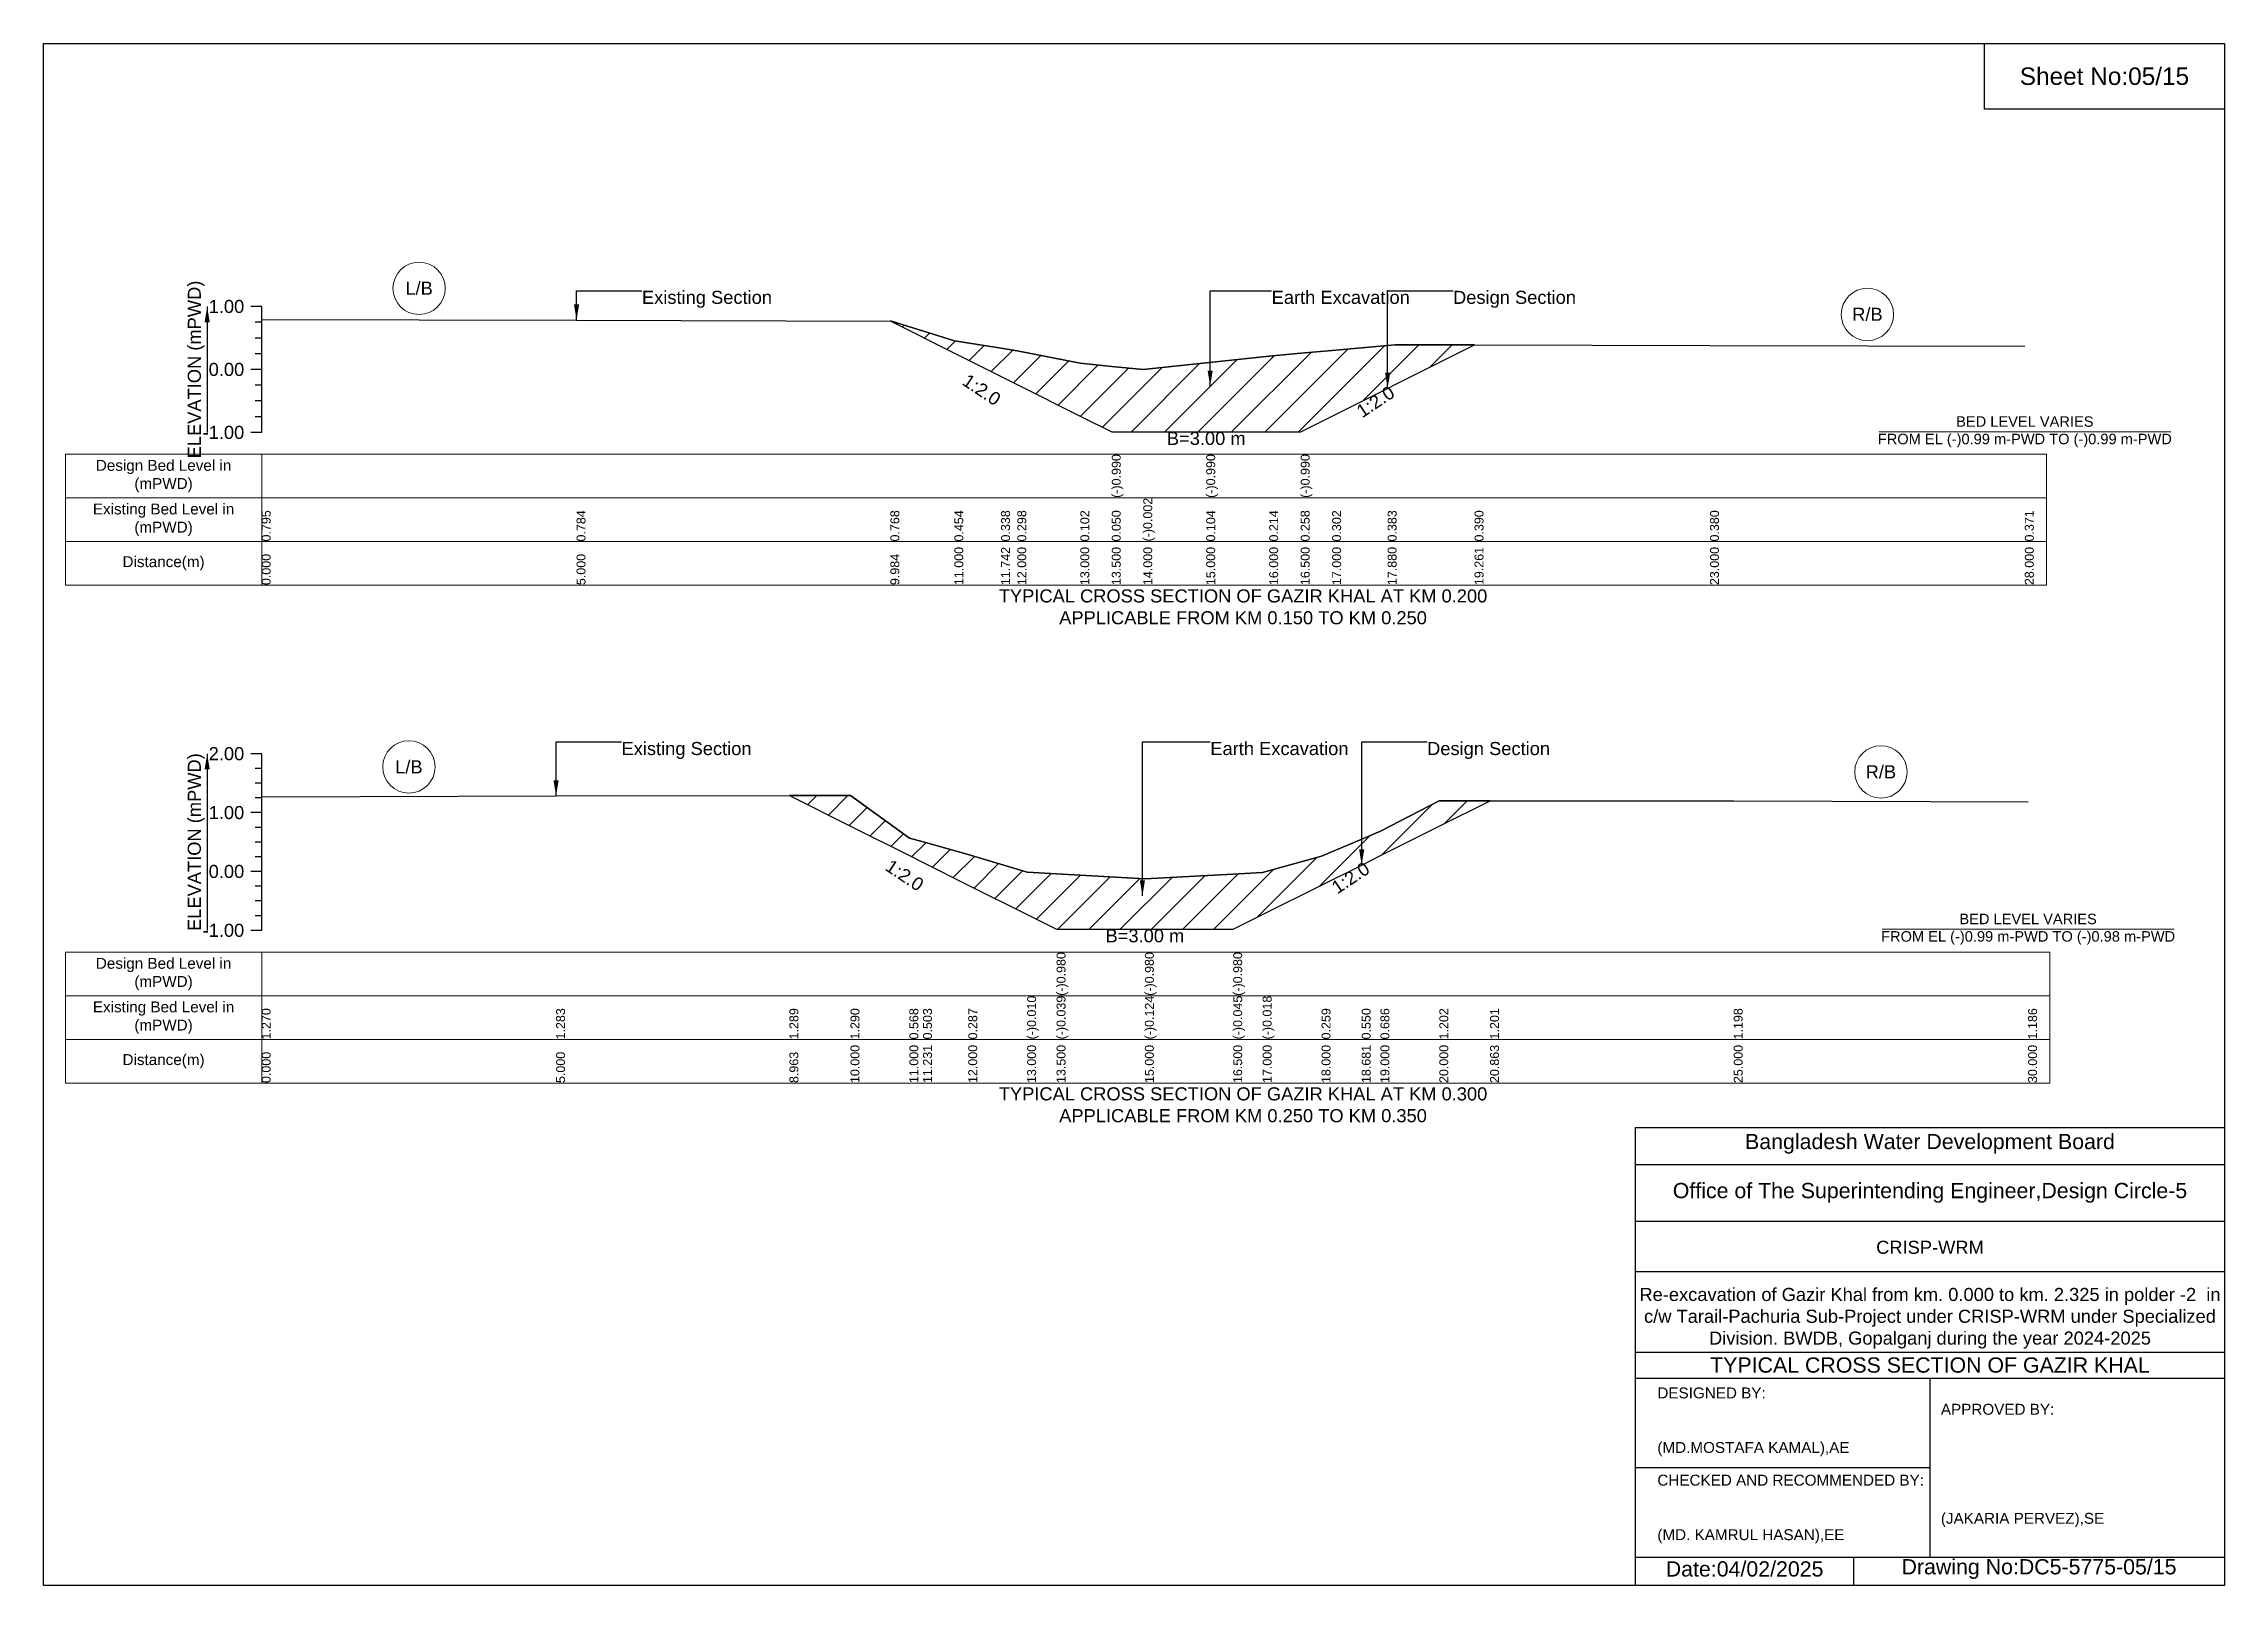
# Model space of a CAD drawing. Header units: inches. Extents: x 91000 to 258000, y -5656 to 9994.
# Drawn here: x 140000 to 148000, y -5656 to 0 of the extents above; entities that cross this region are included whole.
import ezdxf

# ---------------------------------------------------------------- set-up
doc = ezdxf.new("R2010")
doc.units = ezdxf.units.IN
doc.header["$LTSCALE"] = 7
doc.header["$MEASUREMENT"] = 0
for name, color, linetype, lineweight in [('Cross section Data Border', 7, 'Continuous', 9), ('Cross Section Labels', 7, 'Continuous', 9), ('Existing_Bed_Level for Xsection', 7, 'Continuous', 25)]:
    doc.layers.add(name, color=color, linetype=linetype, lineweight=lineweight)
doc.styles.get("Standard").update_dxf_attribs({"font": 'arial.ttf'})
doc.dimstyles.get("Standard").update_dxf_attribs({"dimtxt": 0.18, "dimasz": 0.18, "dimexe": 0.18, "dimexo": 0.0625, "dimgap": 0.09, "dimtad": 0, "dimtih": 1, "dimtoh": 1, "dimdec": 4, "dimzin": 0, "dimdsep": 46, "dimtxsty": 'Standard', "dimcen": 0.09, "dimadec": 0, "dimazin": 0, "dimtfac": 1, "dimtdec": 4, "dimtofl": 0, "dimtmove": 0, "dimatfit": 3, "dimfxl": 1, "dimtolj": 1, "dimtzin": 0, "dimarcsym": 0})

msp = doc.modelspace()

# ---------------------------------------------------------------- texts
at = {"attachment_point": 5}
for s, insert, char_height in [('Sheet No:05/15', (147560, -120), 64), ('Bangladesh Water Development Board', (146920, -4036), 56), ('Office of The Superintending Engineer,Design Circle-5', (146920, -4216), 56)]:
    msp.add_mtext(s, dxfattribs=dict(at, insert=insert, char_height=char_height))
for s, insert, char_height, width, attachment_point in [('CRISP-WRM', (146920, -4416), 48, 2240, 5), ('Re-excavation of Gazir Khal from km. 0.000 to km. 2.325 in polder -2  in c/w Tarail-Pachuria Sub-Project under CRISP-WRM under Specialized Division. BWDB, Gopalganj during the year 2024-2025', (146920, -4676), 48, 2160, 5), ('TYPICAL CROSS SECTION OF GAZIR KHAL', (146920, -4848), 56, 2240, 5), ('DESIGNED BY:^J^J^J(MD.MOSTAFA KAMAL),AE', (145920, -5056), 40, 1120, 4), ('APPROVED BY:^J^J^J^J^J^J(JAKARIA PERVEZ),SE', (146960, -5216), 40, 1120, 4), ('CHECKED AND RECOMMENDED BY:^J^J^J(MD. KAMRUL HASAN),EE', (145920, -5376), 40, 1120, 4), ('Date:04/02/2025', (146240, -5596), 56, 1120, 5), ('Drawing No:DC5-5775-05/15', (147320, -5596), 56, 1760, 5)]:
    msp.add_mtext(s, dxfattribs=dict(insert=insert, char_height=char_height, width=width, attachment_point=attachment_point))
at = {"layer": 'Cross section Data Border', "char_height": 40, "width": 640, "attachment_point": 5}
for s, insert in [('Design Bed Level in (mPWD)', (140440, -1586.5)), ('Existing Bed Level in (mPWD)', (140440, -1746.5)), ('Distance(m)', (140440, -1906.5)), ('Design Bed Level in (mPWD)', (140440, -3413.2)), ('Existing Bed Level in (mPWD)', (140440, -3573.2)), ('Distance(m)', (140440, -3733.2))]:
    msp.add_mtext(s, dxfattribs=dict(at, insert=insert))
at = {"layer": 'Cross Section Labels'}
for s, insert, char_height, attachment_point in [('L/B', (141377.5, -897.7), 48, 5), ('Existing Section', (142195, -906.8), 48, 1), ('Earth Excavation', (144505, -906.8), 48, 1), ('Design Section', (145170.4, -906.8), 48, 1), ('R/B', (146690.5, -993.3), 48, 5), ('B=3.00 m', (144265, -1424.2), 48, 2), ('BED LEVEL VARIES ^JFROM EL (-)0.99 m-PWD TO (-)0.99 m-PWD', (147268, -1424.2), 38.4, 5), ('TYPICAL CROSS SECTION OF GAZIR KHAL AT KM 0.200^JAPPLICABLE FROM KM 0.150 TO KM 0.250', (144400, -2066.5), 48, 5), ('Existing Section', (142120, -2562), 48, 1), ('Earth Excavation', (144280, -2562), 48, 1), ('Design Section', (145075.2, -2562), 48, 1), ('L/B', (141340, -2653.5), 48, 5), ('R/B', (146740, -2671.7), 48, 5), ('BED LEVEL VARIES ^JFROM EL (-)0.99 m-PWD TO (-)0.98 m-PWD', (147280, -3248.9), 38.4, 5), ('B=3.00 m', (144040, -3248.9), 48, 2), ('TYPICAL CROSS SECTION OF GAZIR KHAL AT KM 0.300^JAPPLICABLE FROM KM 0.250 TO KM 0.350', (144400, -3893.2), 48, 5)]:
    msp.add_mtext(s, dxfattribs=dict(at, insert=insert, char_height=char_height, attachment_point=attachment_point))
at = {"layer": 'Cross Section Labels', "char_height": 48, "attachment_point": 2}
for insert, rotation in [((143454.6, -1250), 326.30993), ((144872.6, -1293.7), 33.69007), ((143172, -3030.9), 326.30993), ((144781.2, -3040.3), 33.69007)]:
    msp.add_mtext('1:2.0', dxfattribs=dict(at, insert=insert, rotation=rotation))
at = {"layer": 'Existing_Bed_Level for Xsection', "rotation": 90}
for s, insert, char_height, attachment_point in [('ELEVATION (mPWD)', (140560, -1195.5), 48, 5), ('(-)0.990', (143918.5, -1666.5), 32.8, 1), ('(-)0.990', (144265, -1666.5), 32.8, 1), ('(-)0.990', (144611.5, -1666.5), 32.8, 1), ('(-)0.002', (144034, -1826.5), 32.8, 1), ('0.795', (140800, -1826.5), 32.8, 1), ('0.784', (141955, -1826.5), 32.8, 1), ('0.768', (143106.3, -1826.5), 32.8, 1), ('0.454', (143341, -1826.5), 32.8, 1), ('0.338', (143512.4, -1826.5), 32.8, 1), ('0.298', (143572, -1826.5), 32.8, 1), ('0.102', (143803, -1826.5), 32.8, 1), ('0.050', (143918.5, -1826.5), 32.8, 1), ('0.104', (144265, -1826.5), 32.8, 1), ('0.214', (144496, -1826.5), 32.8, 1), ('0.258', (144611.5, -1826.5), 32.8, 1), ('0.302', (144727, -1826.5), 32.8, 1), ('0.383', (144930.4, -1826.5), 32.8, 1), ('0.390', (145249.3, -1826.5), 32.8, 1), ('0.380', (146113, -1826.5), 32.8, 1), ('0.371', (147268, -1826.5), 32.8, 1), ('0.000', (140800, -1986.5), 32.8, 1), ('5.000', (141955, -1986.5), 32.8, 1), ('9.984', (143106.3, -1986.5), 32.8, 1), ('11.000', (143341, -1986.5), 32.8, 1), ('11.742', (143512.4, -1986.5), 32.8, 1), ('12.000', (143572, -1986.5), 32.8, 1), ('13.000', (143803, -1986.5), 32.8, 1), ('13.500', (143918.5, -1986.5), 32.8, 1), ('14.000', (144034, -1986.5), 32.8, 1), ('15.000', (144265, -1986.5), 32.8, 1), ('16.000', (144496, -1986.5), 32.8, 1), ('16.500', (144611.5, -1986.5), 32.8, 1), ('17.000', (144727, -1986.5), 32.8, 1), ('17.880', (144930.4, -1986.5), 32.8, 1), ('19.261', (145249.3, -1986.5), 32.8, 1), ('23.000', (146113, -1986.5), 32.8, 1), ('28.000', (147268, -1986.5), 32.8, 1), ('ELEVATION (mPWD)', (140560, -2929.2), 48, 5), ('(-)0.980', (143716, -3493.2), 32.8, 1), ('(-)0.980', (144040, -3493.2), 32.8, 1), ('(-)0.980', (144364, -3493.2), 32.8, 1), ('(-)0.010', (143608, -3653.2), 32.8, 1), ('(-)0.039', (143716, -3653.2), 32.8, 1), ('(-)0.124', (144040, -3653.2), 32.8, 1), ('(-)0.045', (144364, -3653.2), 32.8, 1), ('(-)0.018', (144472, -3653.2), 32.8, 1), ('1.270', (140800, -3653.2), 32.8, 1), ('1.283', (141880, -3653.2), 32.8, 1), ('1.289', (142736, -3653.2), 32.8, 1), ('1.290', (142960, -3653.2), 32.8, 1), ('0.568', (143176, -3653.2), 32.8, 1), ('0.503', (143226, -3653.2), 32.8, 1), ('0.287', (143392, -3653.2), 32.8, 1), ('0.259', (144688, -3653.2), 32.8, 1), ('0.550', (144835.2, -3653.2), 32.8, 1), ('0.686', (144904, -3653.2), 32.8, 1), ('1.202', (145120, -3653.2), 32.8, 1), ('1.201', (145306.3, -3653.2), 32.8, 1), ('1.198', (146200, -3653.2), 32.8, 1), ('1.186', (147280, -3653.2), 32.8, 1), ('10.000', (142960, -3813.2), 32.8, 1), ('11.000', (143176, -3813.2), 32.8, 1), ('11.231', (143226, -3813.2), 32.8, 1), ('12.000', (143392, -3813.2), 32.8, 1), ('13.000', (143608, -3813.2), 32.8, 1), ('13.500', (143716, -3813.2), 32.8, 1), ('15.000', (144040, -3813.2), 32.8, 1), ('16.500', (144364, -3813.2), 32.8, 1), ('17.000', (144472, -3813.2), 32.8, 1), ('18.000', (144688, -3813.2), 32.8, 1), ('18.681', (144835.2, -3813.2), 32.8, 1), ('19.000', (144904, -3813.2), 32.8, 1), ('20.000', (145120, -3813.2), 32.8, 1), ('20.863', (145306.3, -3813.2), 32.8, 1), ('25.000', (146200, -3813.2), 32.8, 1), ('30.000', (147280, -3813.2), 32.8, 1), ('0.000', (140800, -3813.2), 32.8, 1), ('5.000', (141880, -3813.2), 32.8, 1), ('8.963', (142736, -3813.2), 32.8, 1)]:
    msp.add_mtext(s, dxfattribs=dict(at, insert=insert, char_height=char_height, attachment_point=attachment_point))
at = {"layer": 'Existing_Bed_Level for Xsection', "char_height": 48, "attachment_point": 6}
for s, insert in [('1.00', (140736, -964.5)), ('0.00', (140736, -1195.5)), ('-1.00', (140736, -1426.5)), ('2.00', (140736, -2605.2)), ('1.00', (140736, -2821.2)), ('0.00', (140736, -3037.2)), ('-1.00', (140736, -3253.2))]:
    msp.add_mtext(s, dxfattribs=dict(at, insert=insert))

# ---------------------------------------------------------------- hatches: boundary and pattern name
at = {"layer": 'Existing_Bed_Level for Xsection'}
h = msp.add_hatch(dxfattribs=at)
h.set_pattern_fill('ANSI31', color=256, scale=693, style=0)
h.paths.add_polyline_path([(143106.3, -1018.1), (143110, -1020), (143341, -1135.5), (143512.4, -1221.2), (143572, -1251), (143803, -1366.5), (143918.5, -1424.2), (144034, -1424.2), (144265, -1424.2), (144496, -1424.2), (144611.5, -1424.2), (144727, -1366.5), (144930.4, -1264.8), (144958, -1251), (145249.3, -1105.3), (144958, -1104.5), (144930.4, -1107.1), (144727, -1125.8), (144611.5, -1135.9), (144496, -1146.1), (144265, -1171.5), (144034, -1196), (143918.5, -1184), (143803, -1172), (143572, -1126.7), (143512.4, -1117.4), (143341, -1090.7), (143110, -1018.1)])
h = msp.add_hatch(dxfattribs=at)
h.set_pattern_fill('ANSI31', color=256, scale=648, style=0)
h.paths.add_polyline_path([(142736, -2758.9), (142960, -2870.9), (143176, -2978.9), (143226, -3003.9), (143392, -3086.9), (143608, -3194.9), (143716, -3248.9), (144040, -3248.9), (144364, -3248.9), (144472, -3194.9), (144688, -3086.9), (144835.2, -3013.3), (144904, -2978.9), (145120, -2870.9), (145306.3, -2777.7), (145120, -2777.6), (144904, -2889), (144835.2, -2918.4), (144688, -2981.3), (144472, -3041.1), (144364, -3046.8), (144040, -3064), (143716, -3045.5), (143608, -3039.4), (143392, -2975.2), (143226, -2928.6), (143176, -2914.5), (142960, -2758.6)])

# ---------------------------------------------------------------- linework, layer by layer
for points in [[(140000, 0), (148000, 0), (148000, -5656), (140000, -5656)], [(147120, 0), (148000, 0), (148000, -240), (147120, -240)]]:
    msp.add_lwpolyline(points, close=True)
for points in [[(145840, -5656), (145840, -3976), (148000, -3976)], [(145840, -4112), (148000, -4112)], [(145840, -4320), (148000, -4320)], [(145840, -4504), (148000, -4504)], [(145840, -4800), (148000, -4800)], [(145840, -4896), (148000, -4896)], [(146920, -4896), (146920, -5552)], [(145840, -5224), (146920, -5224)], [(145840, -5552), (148000, -5552)], [(146640, -5552), (146640, -5656)]]:
    msp.add_lwpolyline(points)
at = {"layer": 'Cross section Data Border'}
for points in [[(140080, -1506.5), (147348, -1506.5), (147348, -1986.5), (140080, -1986.5)], [(140080, -3333.2), (147360, -3333.2), (147360, -3813.2), (140080, -3813.2)]]:
    msp.add_lwpolyline(points, close=True, dxfattribs=at)
for points in [[(140800, -1506.5), (140800, -1986.5)], [(140080, -1666.5), (147348, -1666.5)], [(140080, -1826.5), (147348, -1826.5)], [(140800, -3333.2), (140800, -3813.2)], [(140080, -3493.2), (147360, -3493.2)], [(140080, -3653.2), (147360, -3653.2)]]:
    msp.add_lwpolyline(points, dxfattribs=at)
at = {"layer": 'Cross Section Labels'}
for points in [[(146732.2, -1424.2), (147803.8, -1424.2)], [(146744.2, -3248.9), (147815.8, -3248.9)]]:
    msp.add_lwpolyline(points, dxfattribs=at)
for centre in [(141377.5, -897.7), (146690.5, -993.3), (141340, -2653.5), (146740, -2671.7)]:
    msp.add_circle(centre, 96, dxfattribs=at)
at = {"layer": 'Existing_Bed_Level for Xsection'}
for points in [[(140800, -964.5), (140760, -964.5)], [(140800, -1022.3), (140776, -1022.3)], [(140800, -1426.5), (140800, -1195.5), (140800, -964.5)], [(140800, -1011.9), (141955, -1014.4), (143106.3, -1018.1), (143110, -1018.1), (143341, -1090.7), (143512.4, -1117.4), (143572, -1126.7), (143803, -1172), (143918.5, -1184), (143918.5, -1184), (144034, -1196), (144265, -1171.5), (144265, -1171.5), (144496, -1146.1), (144611.5, -1135.9), (144611.5, -1135.9), (144727, -1125.8), (144930.4, -1107.1), (144958, -1104.5), (145249.3, -1105.3), (146113, -1107.8), (147268, -1109.8)], [(140800, -1080), (140776, -1080)], [(140800, -1195.5), (140760, -1195.5)], [(140800, -1137.8), (140776, -1137.8)], [(140800, -1253.3), (140776, -1253.3)], [(140800, -1311), (140776, -1311)], [(140800, -1426.5), (140760, -1426.5)], [(140800, -1368.8), (140776, -1368.8)], [(140800, -2605.2), (140760, -2605.2)], [(140800, -3253.2), (140800, -3037.2), (140800, -2821.2), (140800, -2605.2)], [(140800, -2659.2), (140776, -2659.2)], [(140800, -2713.2), (140776, -2713.2)], [(140800, -2767.2), (140776, -2767.2)], [(140800, -2762.9), (141880, -2760.1), (142736, -2758.9), (142960, -2758.6), (143176, -2914.5), (143226, -2928.6), (143392, -2975.2), (143608, -3039.4), (143716, -3045.5), (143716, -3045.5), (144040, -3064), (144040, -3064), (144364, -3046.8), (144364, -3046.8), (144472, -3041.1), (144688, -2981.3), (144835.2, -2918.4), (144904, -2889), (145120, -2777.6), (145306.3, -2777.7), (146200, -2778.4), (147280, -2781)], [(140800, -2821.2), (140760, -2821.2)], [(140800, -2875.2), (140776, -2875.2)], [(140800, -2929.2), (140776, -2929.2)], [(140800, -3037.2), (140760, -3037.2)], [(140800, -2983.2), (140776, -2983.2)], [(140800, -3091.2), (140776, -3091.2)], [(140800, -3145.2), (140776, -3145.2)], [(140800, -3199.2), (140776, -3199.2)], [(140800, -3253.2), (140760, -3253.2)]]:
    msp.add_lwpolyline(points, dxfattribs=at)
for points in [[(143106.3, -1018.1), (143110, -1020), (143341, -1135.5), (143512.4, -1221.2), (143572, -1251), (143803, -1366.5), (143918.5, -1424.2), (143918.5, -1424.2), (144034, -1424.2), (144265, -1424.2), (144265, -1424.2), (144496, -1424.2), (144611.5, -1424.2), (144611.5, -1424.2), (144727, -1366.5), (144930.4, -1264.8), (144958, -1251), (145249.3, -1105.3), (144958, -1104.5), (144930.4, -1107.1), (144727, -1125.8), (144611.5, -1135.9), (144611.5, -1135.9), (144496, -1146.1), (144265, -1171.5), (144265, -1171.5), (144034, -1196), (143918.5, -1184), (143918.5, -1184), (143803, -1172), (143572, -1126.7), (143512.4, -1117.4), (143341, -1090.7), (143110, -1018.1)], [(142736, -2758.9), (142960, -2870.9), (143176, -2978.9), (143226, -3003.9), (143392, -3086.9), (143608, -3194.9), (143716, -3248.9), (143716, -3248.9), (144040, -3248.9), (144040, -3248.9), (144364, -3248.9), (144364, -3248.9), (144472, -3194.9), (144688, -3086.9), (144835.2, -3013.3), (144904, -2978.9), (145120, -2870.9), (145306.3, -2777.7), (145120, -2777.6), (144904, -2889), (144835.2, -2918.4), (144688, -2981.3), (144472, -3041.1), (144364, -3046.8), (144364, -3046.8), (144040, -3064), (144040, -3064), (143716, -3045.5), (143716, -3045.5), (143608, -3039.4), (143392, -2975.2), (143226, -2928.6), (143176, -2914.5), (142960, -2758.6)]]:
    msp.add_lwpolyline(points, close=True, dxfattribs=at)

msp.set_redraw_order([(e.dxf.handle, doc.entitydb.next_handle()) for e in msp.query("TEXT MTEXT ATTDEF DIMENSION ARC_DIMENSION")])  # texts and dimensions are drawn at this point

# ---------------------------------------------------------------- leaders
at = {"layer": 'Cross Section Labels', "annotation_type": 0, "has_hookline": 1, "hookline_direction": 0}
for points, text_width in [([(141955, -1014.4), (141955, -906.8), (142194.9, -906.8)], 467.2), ([(144279.4, -1256.8), (144279.4, -906.8), (144504.9, -906.8)], 497), ([(144930.4, -1264.8), (144930.4, -906.8), (145170.3, -906.8)], 441.2), ([(141880, -2760.1), (141880, -2562), (142119.9, -2562)], 467.2), ([(144030.8, -3126.9), (144030.8, -2562), (144279.9, -2562)], 497), ([(144835.2, -3013.3), (144835.2, -2562), (145075.1, -2562)], 441.2)]:
    msp.add_leader(points, dimstyle='Standard', override={"dimasz": 57.6}, dxfattribs=dict(at, text_width=text_width))
at = {"layer": 'Existing_Bed_Level for Xsection'}
for points in [[(140600, -964.5), (140600, -1426.5)], [(140600, -2605.2), (140600, -3253.2)]]:
    msp.add_leader(points, dimstyle='Standard', override={"dimasz": 57.6}, dxfattribs=at)

doc.saveas('drawing.dxf')
